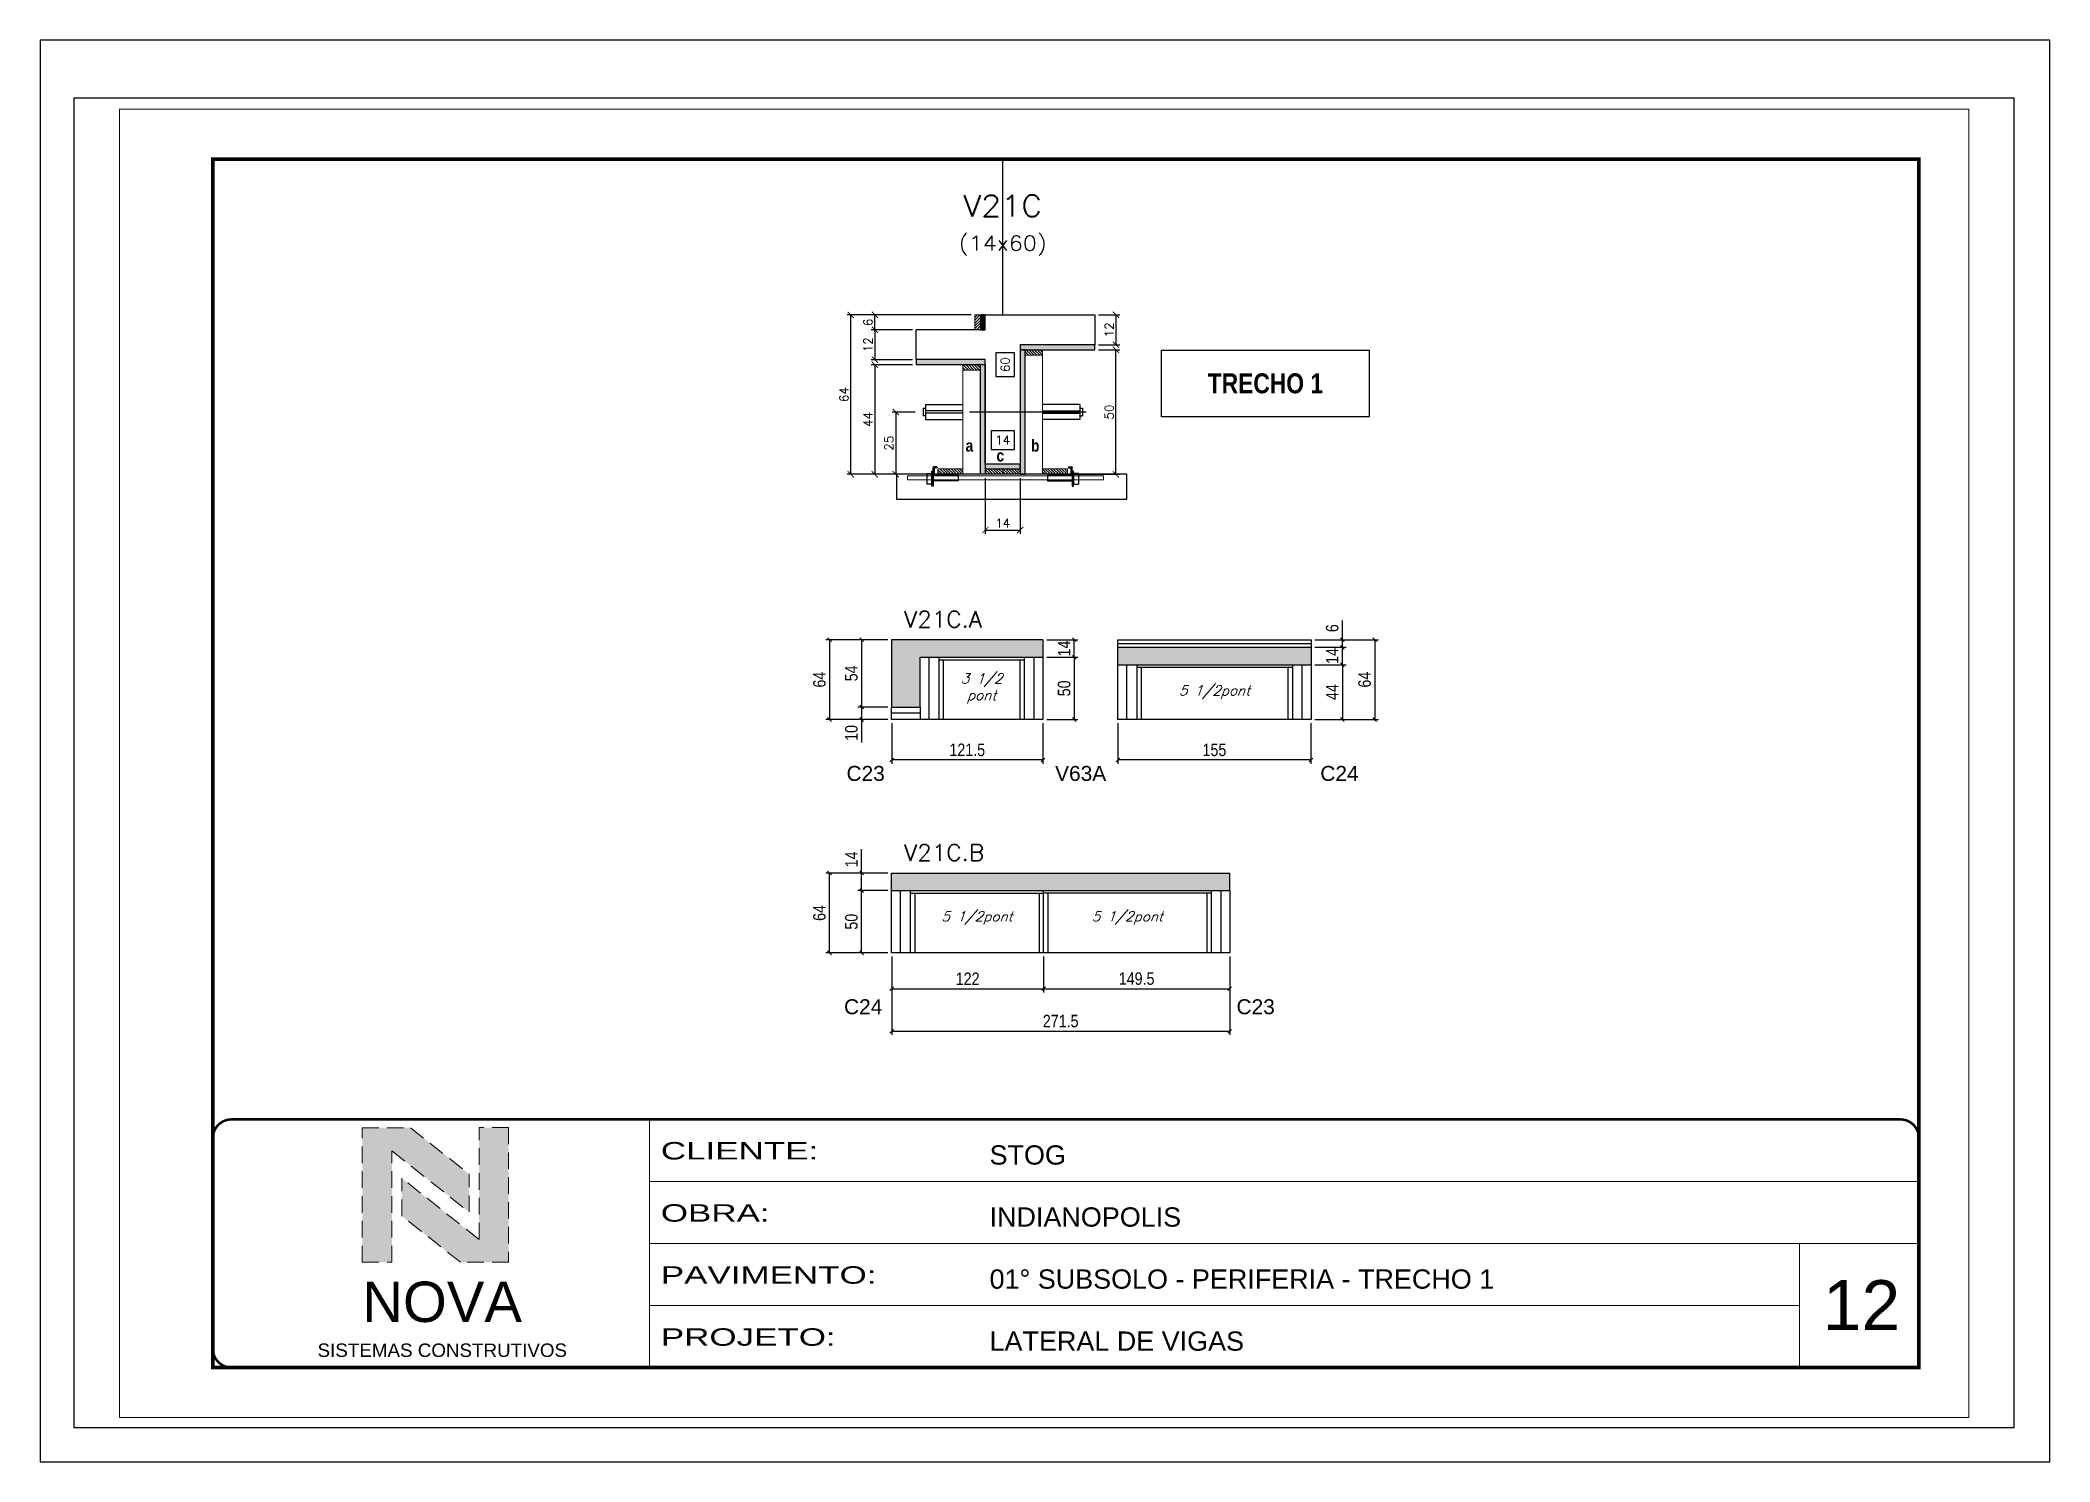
# Paper-space layout '12' of a CAD drawing. Extents: x 0 to 297, y 0 to 210.
# The model-space entities are those that its viewports show. They can reach past a viewport. Long polylines and large blocks are cut down to what shows.
import ezdxf
from ezdxf.enums import TextEntityAlignment as Align

# ---------------------------------------------------------------- set-up
doc = ezdxf.new("R2010")
doc.units = 0
for name, pattern in [('CONTINUO', [0]), ('DASHED', [0.75, 0.5, -0.25]), ('HIDDEN', [9.525, 6.35, -3.175])]:
    doc.linetypes.add(name, pattern=pattern)
for name, color, linetype in [('1', 1, 'Continuous'), ('5', 5, 'Continuous'), ('barrote', 251, 'Continuous'), ('COTA', 241, 'Continuous'), ('Cota Seção (2x)', 4, 'Continuous'), ('detalhes', 4, 'Continuous'), ('Hachura', 253, 'Continuous'), ('NOMENCLATURA', 7, 'Continuous'), ('Painéis', 200, 'Continuous'), ('presilha', 1, 'Continuous'), ('SARR_2.2x10', 60, 'Continuous'), ('SARR_2.2x7', 40, 'Continuous'), ('SARR_3.5x7', 81, 'Continuous'), ('SARR_EDITAR', 141, 'Continuous'), ('TENSOR', 3, 'Continuous'), ('texto', 7, 'Continuous'), ('Texto de Titulo', 7, 'Continuous'), ('Texto Qtd Sarr', 242, 'Continuous')]:
    doc.layers.add(name, color=color, linetype=linetype)
for name, color, linetype, lineweight in [('CARIMBO', 255, 'Continuous', 9), ('CARIMBO-LEGENDA', 75, 'Continuous', 15), ('CONCRETO', 251, 'Continuous', 25), ('Folhas', 255, 'Continuous', 9), ('Madeira', 126, 'Continuous', 18), ('SARRAFO DE PRESSAO', 251, 'DASHED', 9), ('SCO-___-LAJ', 2, 'Continuous', 0), ('Texto Seção', 7, 'Continuous', 15)]:
    doc.layers.add(name, color=color, linetype=linetype, lineweight=lineweight)
doc.styles.add('arial', font='arial.ttf')
doc.styles.add('COTA TECNICA', font='techl___.ttf', dxfattribs={"height": 10})
doc.styles.add('REGUA-120', font='ROMANS.shx', dxfattribs={"height": 15})
doc.styles.add('ROMANC', font='techb___.ttf', dxfattribs={"height": 2.5})
doc.styles.add('Romans', font='romans.shx')
doc.styles.get("Standard").update_dxf_attribs({"font": 'arial.ttf'})
doc.styles.add('TECNICA', font='techb___.ttf', dxfattribs={"height": 10})
doc.styles.add('Tecnologia', font='')
doc.styles.get('Tecnologia').set_extended_font_data('Forgotten Futurist')
doc.dimstyles.new('Cota Seção (2x)', dxfattribs={"dimtxt": 7, "dimasz": 5, "dimexe": 3, "dimexo": 3, "dimgap": 2, "dimtad": 3, "dimdec": 1, "dimlfac": 0.5, "dimzin": 12, "dimdsep": 46, "dimtxsty": 'Romans', "dimblk": 'ARCHTICK', "dimcen": 0, "dimclrd": 4, "dimclre": 4, "dimclrt": 1, "dimadec": 1, "dimazin": 3, "dimtfac": 1, "dimtdec": 1, "dimtmove": 0, "dimatfit": 3, "dimldrblk": 'OBLIQUE', "dimfxl": 1, "dimtolj": 1, "dimtzin": 12, "dimarcsym": 0})
doc.dimstyles.new('Cota Seção interna', dxfattribs={"dimtxt": 7, "dimasz": 6, "dimexe": 0.18, "dimexo": 2, "dimgap": -4, "dimtad": 3, "dimdec": 1, "dimlfac": 0.5, "dimzin": 12, "dimdsep": 46, "dimtxsty": 'Romans', "dimblk": 'ARCHTICK', "dimcen": 0.09, "dimse1": 1, "dimse2": 1, "dimsd1": 1, "dimsd2": 1, "dimclrd": 180, "dimclre": 5, "dimclrt": 1, "dimadec": 0, "dimazin": 3, "dimtfac": 1, "dimtdec": 1, "dimtofl": 0, "dimtmove": 0, "dimatfit": 3, "dimldrblk": 'ARCHTICK', "dimfxl": 1, "dimtolj": 1, "dimtzin": 0, "dimarcsym": 0})
doc.dimstyles.new('PAINEL', dxfattribs={"dimtxt": 10, "dimasz": 3, "dimexe": 3, "dimexo": 3, "dimgap": 3, "dimtad": 1, "dimdec": 1, "dimzin": 12, "dimdsep": 46, "dimtxsty": 'COTA TECNICA', "dimblk1": 'OBLIQUE', "dimblk2": 'OBLIQUE', "dimsah": 1, "dimcen": 0.9, "dimclrd": 4, "dimclre": 4, "dimclrt": 240, "dimadec": 1, "dimazin": 3, "dimtfac": 1, "dimtdec": 1, "dimtmove": 0, "dimatfit": 3, "dimfxl": 1, "dimtolj": 1, "dimtzin": 12, "dimarcsym": 0})
pattern_1 = [(315, (28396.9205, 7290.206), (1.12253202, 1.12253202), [])]

psp = doc.layouts.new('12')

msp = doc.modelspace()

# ---------------------------------------------------------------- texts
at = {"layer": '5', "linetype": 'Continuous'}
for s, rotation, p in [('C23', 0.00004, (5338.83, 15273.73)), ('V63A', 0.00004, (5506.36, 15273.73)), ('C24', 0.00004, (5719.3, 15273.73)), ('C24', 359.99996, (5336.84, 15086.45)), ('C23', 359.99996, (5652.01, 15086.45))]:
    msp.add_text(s, height=12, rotation=rotation, dxfattribs=at).set_placement(p)
at = {"layer": 'CARIMBO', "style": 'arial'}
msp.add_text('12', height=40, dxfattribs=at).set_placement((6122.86, 14832.99))
at = {"layer": 'detalhes', "style": 'TECNICA'}
for s, p in [('a', (5434.47, 15538.05)), ('b', (5487.01, 15538.04)), ('c', (5459.28, 15530.09))]:
    msp.add_text(s, height=9.6, dxfattribs=at).set_placement(p)
at = {"layer": 'NOMENCLATURA', "color": 2, "insert": (5675.22, 15592.73), "char_height": 16, "attachment_point": 5, "style": 'ROMANC'}
msp.add_mtext('TRECHO 1', dxfattribs=at)
at = {"layer": 'texto', "color": 2, "char_height": 8, "attachment_point": 5, "style": 'Romans'}
for s, insert in [('{\\Q19;\\C256;3 1/2\\Ppont}', (5447.33, 15347.96)), ('{\\Q19;\\C256;5 1/2pont}', (5634.34, 15344.96)), ('{\\Q19;\\C256;5 1/2pont}', (5443.58, 15163.68)), ('{\\Q19;\\C256;5 1/2pont}', (5564.33, 15163.68))]:
    msp.add_mtext(s, dxfattribs=dict(at, insert=insert))
at = {"layer": 'Texto Seção', "style": 'REGUA-120', "width": 1.05}
for s, p in [('V21C.A', (5385.08, 15396.96)), ('V21C.B', (5385.08, 15209.68))]:
    msp.add_text(s, height=13, dxfattribs=at).set_placement(p)

# ---------------------------------------------------------------- blocks, each defined once
blk = doc.blocks.new('A$C64660E27')
at = {"layer": 'COTA', "true_color": 0x1a1a1a}
h = blk.add_hatch(color=250, dxfattribs=at)
h.dxf.hatch_style = 1
h.paths.add_polyline_path([(185.4, -11.6), (142.4, -11.6), (142.4, -131.6), (168.8, -131.6), (168.8, -32.2), (237.7, -86.7), (237.7, -53)])
at = {"layer": 'COTA'}
h = blk.add_hatch(color=20, dxfattribs=at)
h.dxf.hatch_style = 1
h.paths.add_polyline_path([(273, -11.4), (246.6, -11.4), (246.6, -111.1), (177.7, -56.6), (177.7, -90.2), (230, -131.6), (273, -131.6)])
for p, q in [((142.4, -131.6), (142.4, -11.6)), ((142.4, -11.6), (185.4, -11.6)), ((185.4, -11.6), (237.7, -53)), ((273, -11.4), (246.6, -11.4)), ((246.6, -111.1), (246.6, -11.4)), ((273, -11.4), (273, -131.6)), ((168.8, -32.2), (237.7, -86.7)), ((168.8, -131.6), (168.8, -32.2)), ((237.7, -86.7), (237.7, -53)), ((246.6, -111.1), (177.7, -56.6)), ((177.7, -90.2), (177.7, -56.6)), ((230, -131.6), (177.7, -90.2)), ((142.4, -131.6), (168.8, -131.6)), ((273, -131.6), (230, -131.6))]:
    blk.add_line(p, q)
at = {"layer": 'CARIMBO-LEGENDA', "color": 7, "linetype": 'Continuous', "ltscale": 100, "style": 'arial'}
blk.add_text('NOVA', height=36, dxfattribs=at).set_placement((142.4, -184.8))
at = {"layer": 'CARIMBO-LEGENDA', "color": 7, "linetype": 'Continuous', "style": 'arial'}
blk.add_text('SISTEMAS CONSTRUTIVOS', height=12, dxfattribs=at).set_placement((102.5, -216))
blk = doc.blocks.new('9999999999')
at = {"color": 30, "linetype": 'CONTINUO'}
for p, q in [((98564.6, 34230.2), (98564.6, 34429.4)), ((98564.6, 34379.6), (99584, 34379.6)), ((98564.6, 34329.8), (99488, 34329.8)), ((99584, 34329.8), (99488, 34329.8)), ((99488, 34329.8), (99488, 34230.2)), ((98564.6, 34280), (99488, 34280))]:
    blk.add_line(p, q, dxfattribs=at)
at = {"color": 30, "linetype": 'CONTINUO', "const_width": 2}
blk.add_lwpolyline([(99584, 34230.2), (99584, 34414.4, 0.414214), (99569, 34429.4), (98229, 34429.4, 0.414214), (98214, 34414.4), (98214, 34245.2, 0.414214), (98229, 34230.2), (99584, 34230.2)], format="xyb", dxfattribs=at)
at = {"layer": 'Folhas'}
blk.add_lwpolyline([(98139, 34190.2), (99624, 34190.2), (99624, 35240.2), (98139, 35240.2)], close=True, dxfattribs=at)
at = {"layer": 'Folhas', "color": 30, "const_width": 3}
blk.add_lwpolyline([(98214, 34230.2), (99584, 34230.2), (99584, 35200.2), (98214, 35200.2)], close=True, dxfattribs=at)
at = {"xscale": 0.9, "yscale": 0.9, "zscale": 0.9}
blk.add_blockref('A$C64660E27', (98205.8, 34433.1), dxfattribs=at)
at = {"color": 7, "linetype": 'Continuous', "ltscale": 5, "style": 'arial'}
for s, height, p in [('STOG', 15.48, (98837.7, 34393.1)), ('INDIANOPOLIS', 15.483, (98837.7, 34343.3)), ('01° SUBSOLO - PERIFERIA - TRECHO 1', 15.483, (98837.7, 34293.5)), ('LATERAL DE VIGAS', 15.483, (98837.7, 34243.7))]:
    blk.add_text(s, height=height, dxfattribs=at).set_placement(p)
at = {"layer": 'Folhas', "color": 7, "style": 'Tecnologia', "width": 1.5}
for s, p in [('CLIENTE:', (98573.7, 34397.2)), ('OBRA:', (98573.7, 34347.3)), ('PAVIMENTO:', (98573.7, 34297.5)), ('PROJETO:', (98573.7, 34247.7))]:
    blk.add_text(s, height=14, dxfattribs=at).set_placement(p)
blk = doc.blocks.new('titulo1')
at = {"layer": 'Defpoints', "color": 252, "linetype": 'HIDDEN', "ltscale": 2}
blk.add_line((0, 0), (0, 125), dxfattribs=at)
at = {"layer": 'Defpoints', "style": 'Romans', "oblique": 15}
blk.add_attdef('FOLHA', text='', height=10, dxfattribs=at).set_placement((0, 15.6), align=Align.MIDDLE_CENTER)
at = {"layer": 'Texto Qtd Sarr', "color": 3, "style": 'Romans', "oblique": 15}
for tag, height, p in [('TITULO', 17, (0, 71.4)), ('SEÇÃO', 12, (0, 41.5))]:
    blk.add_attdef(tag, text='', height=height, dxfattribs=at).set_placement(p, align=Align.MIDDLE_CENTER)
blk = doc.blocks.new('_ArchTick')
at = {"color": 0, "linetype": 'ByBlock', "const_width": 0.15}
blk.add_lwpolyline([(-0.5, -0.5), (0.5, 0.5)], dxfattribs=at)
blk = doc.blocks.new('*D3665')
at = {"layer": 'COTA', "color": 4, "lineweight": -2, "transparency": 16777216}
for p, q in [((5541.3, 15647.8), (5558.2, 15647.8)), ((5555.2, 15647.8), (5555.2, 15623.8)), ((5541.3, 15623.8), (5558.2, 15623.8))]:
    blk.add_line(p, q, dxfattribs=at)
at = {"layer": 'Defpoints', "color": 0, "transparency": 16777216}
for p in [(5538.3, 15647.8), (5538.3, 15623.8), (5555.2, 15623.8)]:
    blk.add_point(p, dxfattribs=at)
at = {"layer": 'COTA', "color": 4, "lineweight": -2, "transparency": 16777216, "xscale": 5, "yscale": 5, "zscale": 5}
for p, rotation in [((5555.2, 15647.8), 90), ((5555.2, 15623.8), 270)]:
    blk.add_blockref('_ArchTick', p, dxfattribs=dict(at, rotation=rotation))
at = {"layer": 'COTA', "color": 1, "transparency": 16777216, "insert": (5549.7, 15635.8), "char_height": 7, "attachment_point": 5, "rotation": 90, "style": 'Romans'}
blk.add_mtext('\\A1;12', dxfattribs=at)
blk = doc.blocks.new('_Oblique')
at = {"layer": '1', "color": 0, "lineweight": -2}
blk.add_line((-0.5, -0.5), (0.5, 0.5), dxfattribs=at)
blk = doc.blocks.new('*D3666')
at = {"layer": 'COTA', "color": 4, "lineweight": -2, "transparency": 16777216}
for p, q in [((5391.7, 15647.8), (5339.3, 15647.8)), ((5342.3, 15519.8), (5342.3, 15647.8)), ((5413.7, 15519.8), (5339.3, 15519.8))]:
    blk.add_line(p, q, dxfattribs=at)
at = {"layer": 'Defpoints', "color": 0, "transparency": 16777216}
for p in [(5342.3, 15647.8), (5394.7, 15647.8), (5416.7, 15519.8)]:
    blk.add_point(p, dxfattribs=at)
at = {"layer": 'COTA', "color": 4, "lineweight": -2, "transparency": 16777216, "xscale": 5, "yscale": 5, "zscale": 5}
for p, rotation in [((5342.3, 15647.8), 90), ((5342.3, 15519.8), 270)]:
    blk.add_blockref('_ArchTick', p, dxfattribs=dict(at, rotation=rotation))
at = {"layer": 'COTA', "color": 1, "transparency": 16777216, "insert": (5336.8, 15583.8), "char_height": 7, "attachment_point": 5, "rotation": 90, "style": 'Romans'}
blk.add_mtext('\\A1;64', dxfattribs=at)
blk = doc.blocks.new('*D3667')
at = {"layer": 'COTA', "color": 4, "lineweight": -2, "transparency": 16777216}
for p, q in [((5541.3, 15619.8), (5558.2, 15619.8)), ((5555.2, 15519.8), (5555.2, 15619.8)), ((5514.9, 15519.8), (5558.2, 15519.8))]:
    blk.add_line(p, q, dxfattribs=at)
at = {"layer": 'Defpoints', "color": 0, "transparency": 16777216}
for p in [(5538.3, 15619.8), (5555.2, 15619.8), (5511.9, 15519.8)]:
    blk.add_point(p, dxfattribs=at)
at = {"layer": 'COTA', "color": 4, "lineweight": -2, "transparency": 16777216, "xscale": 5, "yscale": 5, "zscale": 5}
for p, rotation in [((5555.2, 15619.8), 90), ((5555.2, 15519.8), 270)]:
    blk.add_blockref('_ArchTick', p, dxfattribs=dict(at, rotation=rotation))
at = {"layer": 'COTA', "color": 1, "transparency": 16777216, "insert": (5549.7, 15569.8), "char_height": 7, "attachment_point": 5, "rotation": 90, "style": 'Romans'}
blk.add_mtext('\\A1;50', dxfattribs=at)
blk = doc.blocks.new('*D3668')
at = {"layer": 'Cota Seção (2x)', "color": 180, "lineweight": -2, "transparency": 16777216}
for p, q in [((5473.8, 15617.3), (5458.8, 15617.3)), ((5458.8, 15617.3), (5458.8, 15598.3)), ((5473.8, 15598.3), (5473.8, 15617.3)), ((5458.8, 15598.3), (5473.8, 15598.3))]:
    blk.add_line(p, q, dxfattribs=at)
at = {"layer": 'Defpoints', "color": 0, "transparency": 16777216}
for p in [(5477.8, 15647.8), (5489.3, 15647.8), (5489.3, 15527.8)]:
    blk.add_point(p, dxfattribs=at)
at = {"layer": 'Cota Seção (2x)', "color": 1, "transparency": 16777216, "insert": (5466.3, 15607.8), "char_height": 7, "attachment_point": 5, "rotation": 90, "style": 'Romans'}
blk.add_mtext('\\A1;60', dxfattribs=at)
blk = doc.blocks.new('*D3669')
at = {"layer": 'COTA', "color": 4, "lineweight": -2, "transparency": 16777216}
for p, q in [((5391.7, 15635.8), (5358.6, 15635.8)), ((5361.6, 15635.8), (5361.6, 15611.8)), ((5391.7, 15611.8), (5358.6, 15611.8))]:
    blk.add_line(p, q, dxfattribs=at)
at = {"layer": 'Defpoints', "color": 0, "transparency": 16777216}
for p in [(5394.7, 15635.8), (5361.6, 15611.8), (5394.7, 15611.8)]:
    blk.add_point(p, dxfattribs=at)
at = {"layer": 'COTA', "color": 4, "lineweight": -2, "transparency": 16777216, "xscale": 5, "yscale": 5, "zscale": 5}
for p, rotation in [((5361.6, 15635.8), 90), ((5361.6, 15611.8), 270)]:
    blk.add_blockref('_ArchTick', p, dxfattribs=dict(at, rotation=rotation))
at = {"layer": 'COTA', "color": 1, "transparency": 16777216, "insert": (5356.1, 15623.8), "char_height": 7, "attachment_point": 5, "rotation": 90, "style": 'Romans'}
blk.add_mtext('\\A1;12', dxfattribs=at)
blk = doc.blocks.new('*D3670')
at = {"layer": 'COTA', "color": 4, "lineweight": -2, "transparency": 16777216}
for p, q in [((5391.7, 15607.8), (5358.6, 15607.8)), ((5361.6, 15607.8), (5361.6, 15519.8)), ((5413.7, 15519.8), (5358.6, 15519.8))]:
    blk.add_line(p, q, dxfattribs=at)
at = {"layer": 'Defpoints', "color": 0, "transparency": 16777216}
for p in [(5394.7, 15607.8), (5361.6, 15519.8), (5416.7, 15519.8)]:
    blk.add_point(p, dxfattribs=at)
at = {"layer": 'COTA', "color": 4, "lineweight": -2, "transparency": 16777216, "xscale": 5, "yscale": 5, "zscale": 5}
for p, rotation in [((5361.6, 15607.8), 90), ((5361.6, 15519.8), 270)]:
    blk.add_blockref('_ArchTick', p, dxfattribs=dict(at, rotation=rotation))
at = {"layer": 'COTA', "color": 1, "transparency": 16777216, "insert": (5356.1, 15563.8), "char_height": 7, "attachment_point": 5, "rotation": 90, "style": 'Romans'}
blk.add_mtext('\\A1;44', dxfattribs=at)
blk = doc.blocks.new('PRESILHA METÁLICA 1')
at = {"layer": 'presilha'}
for p, q in [((0, 13), (6, 13)), ((0, 13), (0, 0)), ((6, 0), (0, 0)), ((6, 15.5), (7.5, 15.5)), ((6, -2.5), (6, 15.5)), ((6, 13), (6, 0)), ((7.5, 10.6), (7.5, 19.9)), ((7.5, 15.5), (7.5, -2.5)), ((37.5, 4.1), (7.5, 4.1)), ((12, 21), (8.6, 21)), ((9, 11.6), (9, 18.9)), ((12, 19.5), (9.6, 19.5)), ((37.5, 11), (9.6, 11)), ((12, 21), (12, 19.5)), ((37.5, 11), (37.5, 4.1)), ((7.5, -2.5), (6, -2.5))]:
    blk.add_line(p, q, dxfattribs=at)
for centre, radius, start, end in [((8.6, 19.9), 1.14, 90, 180), ((9.6, 18.9), 0.57, 90, 180), ((9.6, 11.6), 0.57, 180, 270)]:
    blk.add_arc(centre, radius, start, end, dxfattribs=at)
blk = doc.blocks.new('*D3671')
at = {"layer": 'COTA', "color": 4, "lineweight": -2, "transparency": 16777216}
for p, q in [((5450.3, 15516.8), (5450.3, 15472.1)), ((5478.3, 15516.8), (5478.3, 15472.1)), ((5450.3, 15475.1), (5478.3, 15475.1))]:
    blk.add_line(p, q, dxfattribs=at)
at = {"layer": 'Defpoints', "color": 0, "transparency": 16777216}
for p in [(5450.3, 15519.8), (5478.3, 15519.8), (5478.3, 15475.1)]:
    blk.add_point(p, dxfattribs=at)
at = {"layer": 'COTA', "color": 4, "lineweight": -2, "transparency": 16777216, "xscale": 5, "yscale": 5, "zscale": 5, "rotation": 180}
blk.add_blockref('_ArchTick', (5450.3, 15475.1), dxfattribs=at)
at = {"layer": 'COTA', "color": 4, "lineweight": -2, "transparency": 16777216, "xscale": 5, "yscale": 5, "zscale": 5}
blk.add_blockref('_ArchTick', (5478.3, 15475.1), dxfattribs=at)
at = {"layer": 'COTA', "color": 1, "transparency": 16777216, "insert": (5464.3, 15480.6), "char_height": 7, "attachment_point": 5, "style": 'Romans'}
blk.add_mtext('\\A1;14', dxfattribs=at)
blk = doc.blocks.new('*D4794')
at = {"layer": 'COTA', "color": 4, "lineweight": -2, "transparency": 16777216}
for p, q in [((5394, 15569.8), (5375.4, 15569.8)), ((5378.4, 15569.8), (5378.4, 15519.8)), ((5394, 15519.8), (5375.4, 15519.8))]:
    blk.add_line(p, q, dxfattribs=at)
at = {"layer": 'Defpoints', "color": 0, "transparency": 16777216}
for p in [(5397, 15569.8), (5378.4, 15519.8), (5397, 15519.8)]:
    blk.add_point(p, dxfattribs=at)
at = {"layer": 'COTA', "color": 4, "lineweight": -2, "transparency": 16777216, "xscale": 5, "yscale": 5, "zscale": 5}
for p, rotation in [((5378.4, 15569.8), 90), ((5378.4, 15519.8), 270)]:
    blk.add_blockref('_ArchTick', p, dxfattribs=dict(at, rotation=rotation))
at = {"layer": 'COTA', "color": 1, "transparency": 16777216, "insert": (5372.9, 15544.8), "char_height": 7, "attachment_point": 5, "rotation": 90, "style": 'Romans'}
blk.add_mtext('\\A1;25', dxfattribs=at)
blk = doc.blocks.new('*D3658')
at = {"layer": 'Cota Seção (2x)', "color": 180, "lineweight": -2, "transparency": 16777216}
for p, q in [((5473.6, 15554.8), (5455, 15554.8)), ((5455, 15554.8), (5455, 15539.8)), ((5473.6, 15539.8), (5473.6, 15554.8)), ((5455, 15539.8), (5473.6, 15539.8))]:
    blk.add_line(p, q, dxfattribs=at)
at = {"layer": 'Defpoints', "color": 0, "transparency": 16777216}
for p in [(5478.3, 15535.8), (5450.3, 15519.8), (5478.3, 15519.8)]:
    blk.add_point(p, dxfattribs=at)
at = {"layer": 'Cota Seção (2x)', "color": 1, "transparency": 16777216, "insert": (5464.3, 15547.3), "char_height": 7, "attachment_point": 5, "style": 'Romans'}
blk.add_mtext('\\A1;14', dxfattribs=at)
blk = doc.blocks.new('*D4795')
at = {"layer": 'COTA', "color": 4, "lineweight": -2, "transparency": 16777216}
for p, q in [((5438.9, 15647.8), (5358.6, 15647.8)), ((5361.6, 15635.8), (5361.6, 15647.8)), ((5391.7, 15635.8), (5358.6, 15635.8))]:
    blk.add_line(p, q, dxfattribs=at)
at = {"layer": 'Defpoints', "color": 0, "transparency": 16777216}
for p in [(5361.6, 15647.8), (5441.9, 15647.8), (5394.7, 15635.8)]:
    blk.add_point(p, dxfattribs=at)
at = {"layer": 'COTA', "color": 4, "lineweight": -2, "transparency": 16777216, "xscale": 5, "yscale": 5, "zscale": 5}
for p, rotation in [((5361.6, 15647.8), 90), ((5361.6, 15635.8), 270)]:
    blk.add_blockref('_ArchTick', p, dxfattribs=dict(at, rotation=rotation))
at = {"layer": 'COTA', "color": 1, "transparency": 16777216, "insert": (5356.1, 15641.8), "char_height": 7, "attachment_point": 5, "rotation": 90, "style": 'Romans'}
blk.add_mtext('\\A1;6', dxfattribs=at)
blk = doc.blocks.new('*D4796')
at = {"layer": 'COTA', "color": 4, "lineweight": -2, "transparency": 16777216}
for p, q in [((5375.1, 15320), (5375.1, 15287.5)), ((5496.6, 15320), (5496.6, 15287.5)), ((5496.6, 15290.5), (5375.1, 15290.5))]:
    blk.add_line(p, q, dxfattribs=at)
at = {"layer": 'Defpoints', "color": 0, "transparency": 16777216}
for p in [(5375.1, 15323), (5496.6, 15323), (5375.1, 15290.5)]:
    blk.add_point(p, dxfattribs=at)
at = {"layer": 'COTA', "color": 4, "lineweight": -2, "transparency": 16777216, "xscale": 3, "yscale": 3, "zscale": 3, "rotation": 180}
blk.add_blockref('_Oblique', (5375.1, 15290.5), dxfattribs=at)
at = {"layer": 'COTA', "color": 4, "lineweight": -2, "transparency": 16777216, "xscale": 3, "yscale": 3, "zscale": 3}
blk.add_blockref('_Oblique', (5496.6, 15290.5), dxfattribs=at)
at = {"layer": 'COTA', "color": 240, "transparency": 16777216, "insert": (5435.8, 15298.6), "char_height": 10, "attachment_point": 5, "style": 'COTA TECNICA'}
blk.add_mtext('\\A1;121.5', dxfattribs=at)
blk = doc.blocks.new('*D4797')
at = {"layer": 'COTA', "color": 4, "lineweight": -2, "transparency": 16777216}
for p, q in [((5556.8, 15320), (5556.8, 15287.5)), ((5711.8, 15320), (5711.8, 15287.5)), ((5711.8, 15290.5), (5556.8, 15290.5))]:
    blk.add_line(p, q, dxfattribs=at)
at = {"layer": 'Defpoints', "color": 0, "transparency": 16777216}
for p in [(5556.8, 15323), (5711.8, 15323), (5556.8, 15290.5)]:
    blk.add_point(p, dxfattribs=at)
at = {"layer": 'COTA', "color": 4, "lineweight": -2, "transparency": 16777216, "xscale": 3, "yscale": 3, "zscale": 3, "rotation": 180}
blk.add_blockref('_Oblique', (5556.8, 15290.5), dxfattribs=at)
at = {"layer": 'COTA', "color": 4, "lineweight": -2, "transparency": 16777216, "xscale": 3, "yscale": 3, "zscale": 3}
blk.add_blockref('_Oblique', (5711.8, 15290.5), dxfattribs=at)
at = {"layer": 'COTA', "color": 240, "transparency": 16777216, "insert": (5634.3, 15298.6), "char_height": 10, "attachment_point": 5, "style": 'COTA TECNICA'}
blk.add_mtext('\\A1;155', dxfattribs=at)
blk = doc.blocks.new('*D4798')
at = {"layer": 'COTA', "color": 4, "lineweight": -2, "transparency": 16777216}
for p, q in [((5737, 15387), (5737, 15402.6)), ((5714.8, 15387), (5740, 15387)), ((5714.8, 15381), (5740, 15381)), ((5737, 15381), (5737, 15387))]:
    blk.add_line(p, q, dxfattribs=at)
at = {"layer": 'Defpoints', "color": 0, "transparency": 16777216}
for p in [(5711.8, 15387), (5711.8, 15381), (5737, 15387)]:
    blk.add_point(p, dxfattribs=at)
at = {"layer": 'COTA', "color": 4, "lineweight": -2, "transparency": 16777216, "xscale": 3, "yscale": 3, "zscale": 3}
for p, rotation in [((5737, 15387), 90), ((5737, 15381), 270)]:
    blk.add_blockref('_Oblique', p, dxfattribs=dict(at, rotation=rotation))
at = {"layer": 'COTA', "color": 240, "transparency": 16777216, "insert": (5728.9, 15396.3), "char_height": 10, "attachment_point": 5, "rotation": 90, "style": 'COTA TECNICA'}
blk.add_mtext('\\A1;6', dxfattribs=at)
blk = doc.blocks.new('*D4799')
at = {"layer": 'COTA', "color": 4, "lineweight": -2, "transparency": 16777216}
for p, q in [((5714.8, 15381), (5740, 15381)), ((5737, 15367), (5737, 15381)), ((5714.8, 15367), (5740, 15367))]:
    blk.add_line(p, q, dxfattribs=at)
at = {"layer": 'Defpoints', "color": 0, "transparency": 16777216}
for p in [(5711.8, 15381), (5737, 15381), (5711.8, 15367)]:
    blk.add_point(p, dxfattribs=at)
at = {"layer": 'COTA', "color": 4, "lineweight": -2, "transparency": 16777216, "xscale": 3, "yscale": 3, "zscale": 3}
for p, rotation in [((5737, 15381), 90), ((5737, 15367), 270)]:
    blk.add_blockref('_Oblique', p, dxfattribs=dict(at, rotation=rotation))
at = {"layer": 'COTA', "color": 240, "transparency": 16777216, "insert": (5728.9, 15374), "char_height": 10, "attachment_point": 5, "rotation": 90, "style": 'COTA TECNICA'}
blk.add_mtext('\\A1;14', dxfattribs=at)
blk = doc.blocks.new('*D4811')
at = {"layer": 'COTA', "color": 4, "lineweight": -2, "transparency": 16777216}
for p, q in [((5714.8, 15367), (5740, 15367)), ((5737, 15367), (5737, 15323)), ((5714.8, 15323), (5740, 15323))]:
    blk.add_line(p, q, dxfattribs=at)
at = {"layer": 'Defpoints', "color": 0, "transparency": 16777216}
for p in [(5711.8, 15367), (5711.8, 15323), (5737, 15323)]:
    blk.add_point(p, dxfattribs=at)
at = {"layer": 'COTA', "color": 4, "lineweight": -2, "transparency": 16777216, "xscale": 3, "yscale": 3, "zscale": 3}
for p, rotation in [((5737, 15367), 90), ((5737, 15323), 270)]:
    blk.add_blockref('_Oblique', p, dxfattribs=dict(at, rotation=rotation))
at = {"layer": 'COTA', "color": 240, "transparency": 16777216, "insert": (5728.9, 15345), "char_height": 10, "attachment_point": 5, "rotation": 90, "style": 'COTA TECNICA'}
blk.add_mtext('\\A1;44', dxfattribs=at)
blk = doc.blocks.new('*D3672')
at = {"layer": 'COTA', "color": 4, "lineweight": -2, "transparency": 16777216}
for p, q in [((5714.8, 15387), (5766, 15387)), ((5763, 15387), (5763, 15323)), ((5714.8, 15323), (5766, 15323))]:
    blk.add_line(p, q, dxfattribs=at)
at = {"layer": 'Defpoints', "color": 0, "transparency": 16777216}
for p in [(5711.8, 15387), (5711.8, 15323), (5763, 15323)]:
    blk.add_point(p, dxfattribs=at)
at = {"layer": 'COTA', "color": 4, "lineweight": -2, "transparency": 16777216, "xscale": 3, "yscale": 3, "zscale": 3}
for p, rotation in [((5763, 15387), 90), ((5763, 15323), 270)]:
    blk.add_blockref('_Oblique', p, dxfattribs=dict(at, rotation=rotation))
at = {"layer": 'COTA', "color": 240, "transparency": 16777216, "insert": (5754.9, 15355), "char_height": 10, "attachment_point": 5, "rotation": 90, "style": 'COTA TECNICA'}
blk.add_mtext('\\A1;64', dxfattribs=at)
blk = doc.blocks.new('*D4812')
at = {"layer": 'COTA', "color": 4, "lineweight": -2, "transparency": 16777216}
for p, q in [((5372.1, 15387), (5347.9, 15387)), ((5350.9, 15387), (5350.9, 15333)), ((5372.1, 15333), (5347.9, 15333))]:
    blk.add_line(p, q, dxfattribs=at)
at = {"layer": 'Defpoints', "color": 0, "transparency": 16777216}
for p in [(5375.1, 15387), (5350.9, 15333), (5375.1, 15333)]:
    blk.add_point(p, dxfattribs=at)
at = {"layer": 'COTA', "color": 4, "lineweight": -2, "transparency": 16777216, "xscale": 3, "yscale": 3, "zscale": 3}
for p, rotation in [((5350.9, 15387), 90), ((5350.9, 15333), 270)]:
    blk.add_blockref('_Oblique', p, dxfattribs=dict(at, rotation=rotation))
at = {"layer": 'COTA', "color": 240, "transparency": 16777216, "insert": (5342.8, 15360), "char_height": 10, "attachment_point": 5, "rotation": 90, "style": 'COTA TECNICA'}
blk.add_mtext('\\A1;54', dxfattribs=at)
blk = doc.blocks.new('*D4813')
at = {"layer": 'COTA', "color": 4, "lineweight": -2, "transparency": 16777216}
for p, q in [((5372.1, 15333), (5347.9, 15333)), ((5350.9, 15333), (5350.9, 15323)), ((5372.1, 15323), (5347.9, 15323)), ((5350.9, 15323), (5350.9, 15304.5))]:
    blk.add_line(p, q, dxfattribs=at)
at = {"layer": 'Defpoints', "color": 0, "transparency": 16777216}
for p in [(5375.1, 15333), (5350.9, 15323), (5375.1, 15323)]:
    blk.add_point(p, dxfattribs=at)
at = {"layer": 'COTA', "color": 4, "lineweight": -2, "transparency": 16777216, "xscale": 3, "yscale": 3, "zscale": 3}
for p, rotation in [((5350.9, 15333), 90), ((5350.9, 15323), 270)]:
    blk.add_blockref('_Oblique', p, dxfattribs=dict(at, rotation=rotation))
at = {"layer": 'COTA', "color": 240, "transparency": 16777216, "insert": (5342.8, 15312.2), "char_height": 10, "attachment_point": 5, "rotation": 90, "style": 'COTA TECNICA'}
blk.add_mtext('\\A1;10', dxfattribs=at)
blk = doc.blocks.new('*D3673')
at = {"layer": 'COTA', "color": 4, "lineweight": -2, "transparency": 16777216}
for p, q in [((5499.6, 15387), (5524.7, 15387)), ((5521.7, 15373), (5521.7, 15387)), ((5499.6, 15373), (5524.7, 15373))]:
    blk.add_line(p, q, dxfattribs=at)
at = {"layer": 'Defpoints', "color": 0, "transparency": 16777216}
for p in [(5496.6, 15387), (5521.7, 15387), (5496.6, 15373)]:
    blk.add_point(p, dxfattribs=at)
at = {"layer": 'COTA', "color": 4, "lineweight": -2, "transparency": 16777216, "xscale": 3, "yscale": 3, "zscale": 3}
for p, rotation in [((5521.7, 15387), 90), ((5521.7, 15373), 270)]:
    blk.add_blockref('_Oblique', p, dxfattribs=dict(at, rotation=rotation))
at = {"layer": 'COTA', "color": 240, "transparency": 16777216, "insert": (5513.6, 15380), "char_height": 10, "attachment_point": 5, "rotation": 90, "style": 'COTA TECNICA'}
blk.add_mtext('\\A1;14', dxfattribs=at)
blk = doc.blocks.new('*D3674')
at = {"layer": 'COTA', "color": 4, "lineweight": -2, "transparency": 16777216}
for p, q in [((5499.6, 15373), (5524.7, 15373)), ((5521.7, 15373), (5521.7, 15323)), ((5499.6, 15323), (5524.7, 15323))]:
    blk.add_line(p, q, dxfattribs=at)
at = {"layer": 'Defpoints', "color": 0, "transparency": 16777216}
for p in [(5496.6, 15373), (5496.6, 15323), (5521.7, 15323)]:
    blk.add_point(p, dxfattribs=at)
at = {"layer": 'COTA', "color": 4, "lineweight": -2, "transparency": 16777216, "xscale": 3, "yscale": 3, "zscale": 3}
for p, rotation in [((5521.7, 15373), 90), ((5521.7, 15323), 270)]:
    blk.add_blockref('_Oblique', p, dxfattribs=dict(at, rotation=rotation))
at = {"layer": 'COTA', "color": 240, "transparency": 16777216, "insert": (5513.6, 15348), "char_height": 10, "attachment_point": 5, "rotation": 90, "style": 'COTA TECNICA'}
blk.add_mtext('\\A1;50', dxfattribs=at)
blk = doc.blocks.new('*D3657')
at = {"layer": 'COTA', "color": 4, "lineweight": -2, "transparency": 16777216}
for p, q in [((5372.1, 15387), (5322.2, 15387)), ((5325.2, 15387), (5325.2, 15323)), ((5372.1, 15323), (5322.2, 15323))]:
    blk.add_line(p, q, dxfattribs=at)
at = {"layer": 'Defpoints', "color": 0, "transparency": 16777216}
for p in [(5375.1, 15387), (5325.2, 15323), (5375.1, 15323)]:
    blk.add_point(p, dxfattribs=at)
at = {"layer": 'COTA', "color": 4, "lineweight": -2, "transparency": 16777216, "xscale": 3, "yscale": 3, "zscale": 3}
for p, rotation in [((5325.2, 15387), 90), ((5325.2, 15323), 270)]:
    blk.add_blockref('_Oblique', p, dxfattribs=dict(at, rotation=rotation))
at = {"layer": 'COTA', "color": 240, "transparency": 16777216, "insert": (5317.1, 15355), "char_height": 10, "attachment_point": 5, "rotation": 90, "style": 'COTA TECNICA'}
blk.add_mtext('\\A1;64', dxfattribs=at)
blk = doc.blocks.new('*D4814')
at = {"layer": 'COTA', "color": 4, "lineweight": -2, "transparency": 16777216}
for p, q in [((5372.1, 15185.7), (5347.9, 15185.7)), ((5350.9, 15135.7), (5350.9, 15185.7)), ((5372.1, 15135.7), (5347.9, 15135.7))]:
    blk.add_line(p, q, dxfattribs=at)
at = {"layer": 'Defpoints', "color": 0, "transparency": 16777216}
for p in [(5350.9, 15185.7), (5375.1, 15185.7), (5375.1, 15135.7)]:
    blk.add_point(p, dxfattribs=at)
at = {"layer": 'COTA', "color": 4, "lineweight": -2, "transparency": 16777216, "xscale": 3, "yscale": 3, "zscale": 3}
for p, rotation in [((5350.9, 15185.7), 90), ((5350.9, 15135.7), 270)]:
    blk.add_blockref('_Oblique', p, dxfattribs=dict(at, rotation=rotation))
at = {"layer": 'COTA', "color": 240, "transparency": 16777216, "insert": (5342.8, 15160.7), "char_height": 10, "attachment_point": 5, "rotation": 90, "style": 'COTA TECNICA'}
blk.add_mtext('\\A1;50', dxfattribs=at)
blk = doc.blocks.new('*D4815')
at = {"layer": 'COTA', "color": 4, "lineweight": -2, "transparency": 16777216}
for p, q in [((5350.9, 15199.7), (5350.9, 15218.8)), ((5372.1, 15199.7), (5347.9, 15199.7)), ((5372.1, 15185.7), (5347.9, 15185.7)), ((5350.9, 15185.7), (5350.9, 15199.7))]:
    blk.add_line(p, q, dxfattribs=at)
at = {"layer": 'Defpoints', "color": 0, "transparency": 16777216}
for p in [(5350.9, 15199.7), (5375.1, 15199.7), (5375.1, 15185.7)]:
    blk.add_point(p, dxfattribs=at)
at = {"layer": 'COTA', "color": 4, "lineweight": -2, "transparency": 16777216, "xscale": 3, "yscale": 3, "zscale": 3}
for p, rotation in [((5350.9, 15199.7), 90), ((5350.9, 15185.7), 270)]:
    blk.add_blockref('_Oblique', p, dxfattribs=dict(at, rotation=rotation))
at = {"layer": 'COTA', "color": 240, "transparency": 16777216, "insert": (5342.8, 15210.7), "char_height": 10, "attachment_point": 5, "rotation": 90, "style": 'COTA TECNICA'}
blk.add_mtext('\\A1;14', dxfattribs=at)
blk = doc.blocks.new('*D3684')
at = {"layer": 'COTA', "color": 4, "lineweight": -2, "transparency": 16777216}
for p, q in [((5372.1, 15199.7), (5322.2, 15199.7)), ((5325.2, 15135.7), (5325.2, 15199.7)), ((5372.1, 15135.7), (5322.2, 15135.7))]:
    blk.add_line(p, q, dxfattribs=at)
at = {"layer": 'Defpoints', "color": 0, "transparency": 16777216}
for p in [(5325.2, 15199.7), (5375.1, 15199.7), (5375.1, 15135.7)]:
    blk.add_point(p, dxfattribs=at)
at = {"layer": 'COTA', "color": 4, "lineweight": -2, "transparency": 16777216, "xscale": 3, "yscale": 3, "zscale": 3}
for p, rotation in [((5325.2, 15199.7), 90), ((5325.2, 15135.7), 270)]:
    blk.add_blockref('_Oblique', p, dxfattribs=dict(at, rotation=rotation))
at = {"layer": 'COTA', "color": 240, "transparency": 16777216, "insert": (5317.1, 15167.7), "char_height": 10, "attachment_point": 5, "rotation": 90, "style": 'COTA TECNICA'}
blk.add_mtext('\\A1;64', dxfattribs=at)
blk = doc.blocks.new('*D4816')
at = {"layer": 'COTA', "color": 4, "lineweight": -2, "transparency": 16777216}
for p, q in [((5375.1, 15132.7), (5375.1, 15069.8)), ((5646.6, 15132.7), (5646.6, 15069.8)), ((5375.1, 15072.8), (5646.6, 15072.8))]:
    blk.add_line(p, q, dxfattribs=at)
at = {"layer": 'Defpoints', "color": 0, "transparency": 16777216}
for p in [(5375.1, 15135.7), (5646.6, 15135.7), (5646.6, 15072.8)]:
    blk.add_point(p, dxfattribs=at)
at = {"layer": 'COTA', "color": 4, "lineweight": -2, "transparency": 16777216, "xscale": 3, "yscale": 3, "zscale": 3, "rotation": 180}
blk.add_blockref('_Oblique', (5375.1, 15072.8), dxfattribs=at)
at = {"layer": 'COTA', "color": 4, "lineweight": -2, "transparency": 16777216, "xscale": 3, "yscale": 3, "zscale": 3}
blk.add_blockref('_Oblique', (5646.6, 15072.8), dxfattribs=at)
at = {"layer": 'COTA', "color": 240, "transparency": 16777216, "insert": (5510.8, 15080.9), "char_height": 10, "attachment_point": 5, "style": 'COTA TECNICA'}
blk.add_mtext('\\A1;271.5', dxfattribs=at)
blk = doc.blocks.new('*D4817')
at = {"layer": 'COTA', "color": 4, "lineweight": -2, "transparency": 16777216}
for p, q in [((5375.1, 15132.7), (5375.1, 15103.9)), ((5497.1, 15132.7), (5497.1, 15103.9)), ((5375.1, 15106.9), (5497.1, 15106.9))]:
    blk.add_line(p, q, dxfattribs=at)
at = {"layer": 'Defpoints', "color": 0, "transparency": 16777216}
for p in [(5375.1, 15135.7), (5497.1, 15135.7), (5497.1, 15106.9)]:
    blk.add_point(p, dxfattribs=at)
at = {"layer": 'COTA', "color": 4, "lineweight": -2, "transparency": 16777216, "xscale": 3, "yscale": 3, "zscale": 3, "rotation": 180}
blk.add_blockref('_Oblique', (5375.1, 15106.9), dxfattribs=at)
at = {"layer": 'COTA', "color": 4, "lineweight": -2, "transparency": 16777216, "xscale": 3, "yscale": 3, "zscale": 3}
blk.add_blockref('_Oblique', (5497.1, 15106.9), dxfattribs=at)
at = {"layer": 'COTA', "color": 240, "transparency": 16777216, "insert": (5436.1, 15114.9), "char_height": 10, "attachment_point": 5, "style": 'COTA TECNICA'}
blk.add_mtext('\\A1;122', dxfattribs=at)
blk = doc.blocks.new('*D3675')
at = {"layer": 'COTA', "color": 4, "lineweight": -2, "transparency": 16777216}
for p, q in [((5497.1, 15132.7), (5497.1, 15103.9)), ((5646.6, 15132.7), (5646.6, 15103.9)), ((5497.1, 15106.9), (5646.6, 15106.9))]:
    blk.add_line(p, q, dxfattribs=at)
at = {"layer": 'Defpoints', "color": 0, "transparency": 16777216}
for p in [(5497.1, 15135.7), (5646.6, 15135.7), (5646.6, 15106.9)]:
    blk.add_point(p, dxfattribs=at)
at = {"layer": 'COTA', "color": 4, "lineweight": -2, "transparency": 16777216, "xscale": 3, "yscale": 3, "zscale": 3, "rotation": 180}
blk.add_blockref('_Oblique', (5497.1, 15106.9), dxfattribs=at)
at = {"layer": 'COTA', "color": 4, "lineweight": -2, "transparency": 16777216, "xscale": 3, "yscale": 3, "zscale": 3}
blk.add_blockref('_Oblique', (5646.6, 15106.9), dxfattribs=at)
at = {"layer": 'COTA', "color": 240, "transparency": 16777216, "insert": (5571.8, 15115), "char_height": 10, "attachment_point": 5, "style": 'COTA TECNICA'}
blk.add_mtext('\\A1;149.5', dxfattribs=at)

# ---------------------------------------------------------------- dimensions: what is measured, and where the dimension line sits
at = {"layer": 'COTA'}
for base, p1, p2, dimstyle, picture, middle in [((5342.32, 15647.85), (5416.7, 15519.85), (5394.7, 15647.85), 'Cota Seção (2x)', '*D3666', (5336.82, 15583.85)), ((5361.64, 15647.85), (5394.7, 15635.85), (5441.9, 15647.85), 'Cota Seção (2x)', '*D4795', (5356.14, 15641.85)), ((5361.64, 15611.85), (5394.7, 15635.85), (5394.7, 15611.85), 'Cota Seção (2x)', '*D3669', (5356.14, 15623.85)), ((5555.17, 15623.85), (5538.3, 15647.85), (5538.3, 15623.85), 'Cota Seção (2x)', '*D3665', (5549.67, 15635.85)), ((5555.17, 15619.85), (5511.9, 15519.85), (5538.3, 15619.85), 'Cota Seção (2x)', '*D3667', (5549.67, 15569.85)), ((5361.64, 15519.85), (5394.7, 15607.85), (5416.7, 15519.85), 'Cota Seção (2x)', '*D3670', (5356.14, 15563.85)), ((5378.44, 15519.85), (5397, 15569.82), (5397, 15519.85), 'Cota Seção (2x)', '*D4794', (5372.94, 15544.83)), ((5736.97, 15386.96), (5711.84, 15380.96), (5711.84, 15386.96), 'PAINEL', '*D4798', (5728.86, 15396.3)), ((5325.24, 15322.96), (5375.08, 15386.96), (5375.08, 15322.96), 'PAINEL', '*D3657', (5317.14, 15354.96)), ((5350.9, 15332.96), (5375.08, 15386.96), (5375.08, 15332.96), 'PAINEL', '*D4812', (5342.79, 15359.96)), ((5762.96, 15322.96), (5711.84, 15386.96), (5711.84, 15322.96), 'PAINEL', '*D3672', (5754.86, 15354.96)), ((5521.71, 15322.96), (5496.58, 15372.96), (5496.58, 15322.96), 'PAINEL', '*D3674', (5513.6, 15347.96)), ((5736.97, 15322.96), (5711.84, 15366.96), (5711.84, 15322.96), 'PAINEL', '*D4811', (5728.89, 15344.96)), ((5350.9, 15322.96), (5375.08, 15332.96), (5375.08, 15322.96), 'PAINEL', '*D4813', (5342.8, 15312.25)), ((5350.9, 15199.68), (5375.08, 15185.68), (5375.08, 15199.68), 'PAINEL', '*D4815', (5342.83, 15210.74)), ((5325.24, 15199.68), (5375.08, 15135.68), (5375.08, 15199.68), 'PAINEL', '*D3684', (5317.14, 15167.68)), ((5350.9, 15185.68), (5375.08, 15135.68), (5375.08, 15185.68), 'PAINEL', '*D4814', (5342.79, 15160.68))]:
    dim = msp.add_linear_dim(base=base, p1=p1, p2=p2, angle=90, dimstyle=dimstyle, dxfattribs=at)
    dim.commit()
    dim.dimension.update_dxf_attribs({"geometry": picture, "text_midpoint": middle})
for base, p1, p2, dimstyle, picture, middle in [((5478.3, 15475.12), (5450.3, 15519.85), (5478.3, 15519.85), 'Cota Seção (2x)', '*D3671', (5464.3, 15480.62)), ((5375.08, 15290.52), (5496.58, 15322.96), (5375.08, 15322.96), 'PAINEL', '*D4796', (5435.83, 15298.63)), ((5556.84, 15290.52), (5711.84, 15322.96), (5556.84, 15322.96), 'PAINEL', '*D4797', (5634.34, 15298.63)), ((5646.58, 15072.77), (5375.08, 15135.68), (5646.58, 15135.68), 'PAINEL', '*D4816', (5510.83, 15080.88)), ((5497.08, 15106.88), (5375.08, 15135.68), (5497.08, 15135.68), 'PAINEL', '*D4817', (5436.08, 15114.94)), ((5646.58, 15106.88), (5497.08, 15135.68), (5646.58, 15135.68), 'PAINEL', '*D3675', (5571.83, 15115.02))]:
    dim = msp.add_linear_dim(base=base, p1=p1, p2=p2, dimstyle=dimstyle, dxfattribs=at)
    dim.commit()
    dim.dimension.update_dxf_attribs({"geometry": picture, "text_midpoint": middle})
for base, p1, p2, picture, middle in [((5521.71, 15386.96), (5496.58, 15372.96), (5496.58, 15386.96), '*D3673', (5521.71, 15379.96)), ((5736.97, 15380.96), (5711.84, 15366.96), (5711.84, 15380.96), '*D4799', (5736.97, 15373.96))]:
    dim = msp.add_linear_dim(base=base, p1=p1, p2=p2, angle=90, dimstyle='PAINEL', dxfattribs=at)
    dim.commit()
    dim.dimension.update_dxf_attribs({"geometry": picture, "text_midpoint": middle, "dimtype": 160})
at = {"layer": 'Cota Seção (2x)'}
dim = msp.add_linear_dim(base=(5477.8, 15647.85), p1=(5489.3, 15527.85), p2=(5489.3, 15647.85), angle=90, dimstyle='Cota Seção interna', dxfattribs=at)
dim.commit()
dim.dimension.update_dxf_attribs({"geometry": '*D3668', "text_midpoint": (5477.8, 15607.85), "dimtype": 160})
dim = msp.add_linear_dim(base=(5478.3, 15535.85), p1=(5450.3, 15519.85), p2=(5478.3, 15519.85), dimstyle='Cota Seção interna', dxfattribs=at)
dim.commit()
dim.dimension.update_dxf_attribs({"geometry": '*D3658', "text_midpoint": (5464.3, 15535.85), "dimtype": 160})

# ---------------------------------------------------------------- hatches: boundary and pattern name
at = {"layer": 'COTA'}
h = msp.add_hatch(dxfattribs=at)
h.set_pattern_fill('AR-CONC', color=256, scale=0.03)
h.set_pattern_definition([(50, (3603.7744, 2303.15), (5.46554, -0.4781726), [0.5715, -6.2865]), (355, (3603.7744, 2303.15), (-1.0573026, 5.7317054), [0.4572, -5.0292175]), (100.451445, (3604.23, 2303.1104), (4.4082374, 5.2535326), [0.4857003, -5.3427073]), (46.1842, (3603.7744, 2304.674), (8.1323712, -1.26127), [0.85725, -9.42975]), (96.63556, (3604.452, 2304.569), (7.122124, 7.4227837), [0.7285507, -8.014068]), (351.18415, (3603.774, 2304.674), (7.122124, 7.422784), [0.685799, -7.543792]), (21, (3604.5364, 2304.293), (4.5484317, -3.067956), [0.5715, -6.2865]), (326, (3604.5364, 2304.293), (1.8540609, 5.525639), [0.4572, -5.0292]), (71.451445, (3604.9154, 2304.0376), (6.4024926, 2.457683), [0.4857003, -5.3426981]), (37.5, (3603.7744, 2303.1502), (0.0926581, 2.53665117), [0, -4.96824, 0, -5.1054, 0, -5.04825]), (7.5, (3603.7744, 2303.1502), (2.0045899, 3.00541724), [0, -2.91084, 0, -4.85394, 0, -1.92405]), (327.5, (3602.075, 2303.1502), (4.06771786, -0.17186232), [0, -1.905, 0, -5.9436, 0, -7.8867]), (317.5, (3601.313, 2303.1502), (4.4438754, 0.7627947), [0, -2.4765, 0, -3.94716, 0, -5.6007])])
h.paths.add_polyline_path([(5398.08, 15372.96), (5496.58, 15372.96), (5496.58, 15386.96), (5398.08, 15386.96), (5375.08, 15386.96), (5375.08, 15332.96), (5398.08, 15332.96)])
h = msp.add_hatch(dxfattribs=at)
h.set_pattern_fill('AR-CONC', color=256, scale=0.03)
h.set_pattern_definition([(50, (3578.3415, 2297.15), (5.46554, -0.4781726), [0.5715, -6.2865]), (355, (3578.3415, 2297.15), (-1.0573026, 5.7317054), [0.4572, -5.0292175]), (100.451445, (3578.797, 2297.1104), (4.4082374, 5.2535326), [0.4857003, -5.3427073]), (46.1842, (3578.3415, 2298.674), (8.1323712, -1.26127), [0.85725, -9.42975]), (96.63556, (3579.019, 2298.569), (7.122124, 7.4227837), [0.7285507, -8.014068]), (351.18415, (3578.3415, 2298.674), (7.122124, 7.422784), [0.685799, -7.543792]), (21, (3579.1035, 2298.293), (4.5484317, -3.067956), [0.5715, -6.2865]), (326, (3579.1035, 2298.293), (1.8540609, 5.525639), [0.4572, -5.0292]), (71.451445, (3579.4825, 2298.0376), (6.4024926, 2.457683), [0.4857003, -5.3426981]), (37.5, (3578.3415, 2297.1502), (0.0926581, 2.53665117), [0, -4.96824, 0, -5.1054, 0, -5.04825]), (7.5, (3578.3415, 2297.1502), (2.0045899, 3.00541724), [0, -2.91084, 0, -4.85394, 0, -1.92405]), (327.5, (3576.6422, 2297.1502), (4.06771786, -0.17186232), [0, -1.905, 0, -5.9436, 0, -7.8867]), (317.5, (3575.8802, 2297.1502), (4.4438754, 0.7627947), [0, -2.4765, 0, -3.94716, 0, -5.6007])])
h.paths.add_polyline_path([(5711.84, 15366.96), (5711.84, 15380.96), (5556.84, 15380.96), (5556.84, 15366.96)])
h = msp.add_hatch(dxfattribs=at)
h.set_pattern_fill('AR-CONC', color=256, scale=0.03)
h.set_pattern_definition([(50, (3603.7744, 2297.15), (5.46554, -0.4781726), [0.5715, -6.2865]), (355, (3603.7744, 2297.15), (-1.0573026, 5.7317054), [0.4572, -5.0292175]), (100.451445, (3604.23, 2297.1104), (4.4082374, 5.2535326), [0.4857003, -5.3427073]), (46.1842, (3603.7744, 2298.674), (8.1323712, -1.26127), [0.85725, -9.42975]), (96.63556, (3604.452, 2298.569), (7.122124, 7.4227837), [0.7285507, -8.014068]), (351.18415, (3603.774, 2298.674), (7.122124, 7.422784), [0.685799, -7.543792]), (21, (3604.5364, 2298.293), (4.5484317, -3.067956), [0.5715, -6.2865]), (326, (3604.5364, 2298.293), (1.8540609, 5.525639), [0.4572, -5.0292]), (71.451445, (3604.9154, 2298.0376), (6.4024926, 2.457683), [0.4857003, -5.3426981]), (37.5, (3603.7744, 2297.1502), (0.0926581, 2.53665117), [0, -4.96824, 0, -5.1054, 0, -5.04825]), (7.5, (3603.7744, 2297.1502), (2.0045899, 3.00541724), [0, -2.91084, 0, -4.85394, 0, -1.92405]), (327.5, (3602.075, 2297.1502), (4.06771786, -0.17186232), [0, -1.905, 0, -5.9436, 0, -7.8867]), (317.5, (3601.313, 2297.1502), (4.4438754, 0.7627947), [0, -2.4765, 0, -3.94716, 0, -5.6007])])
h.paths.add_polyline_path([(5375.08, 15199.68), (5375.08, 15185.68), (5646.58, 15185.68), (5646.58, 15199.68)])
at = {"layer": 'Hachura'}
h = msp.add_hatch(dxfattribs=at)
h.set_pattern_fill('ANSI31', color=256, scale=0.5, angle=180, style=0)
h.set_pattern_definition([(225, (-2861.3434, -7326.7704), (1.12253202, -1.12253202), [])])
h.paths.add_polyline_path([(5441.9, 15635.85), (5446.3, 15635.85), (5446.3, 15647.85), (5441.9, 15647.85)])
h = msp.add_hatch(color=256, dxfattribs=at)
h.dxf.hatch_style = 1
h.paths.add_polyline_path([(5450.3, 15647.85), (5446.3, 15647.85), (5446.3, 15635.85), (5450.3, 15635.85)])
h = msp.add_hatch(color=256, dxfattribs=at)
h.dxf.hatch_style = 1
h.paths.add_polyline_path([(5538.3, 15619.85), (5538.3, 15623.85), (5478.3, 15623.85), (5478.3, 15619.85)])
h = msp.add_hatch(color=256, dxfattribs=at)
h.dxf.hatch_style = 1
h.paths.add_polyline_path([(5450.3, 15607.85), (5450.3, 15611.85), (5394.7, 15611.85), (5394.7, 15607.85)])
h = msp.add_hatch(dxfattribs=at)
h.set_pattern_fill('ANSI31', color=256, scale=0.5, angle=270, style=0)
h.set_pattern_definition([(315, (28406.9205, 7300.206), (1.12253202, 1.12253202), [])])
h.paths.add_polyline_path([(5446.3, 15603.45), (5446.3, 15607.85), (5432.3, 15607.85), (5432.3, 15603.45)])
h = msp.add_hatch(color=256, dxfattribs=at)
h.dxf.hatch_style = 1
h.paths.add_polyline_path([(5446.3, 15607.85), (5450.3, 15607.85), (5450.3, 15519.85), (5446.3, 15519.85)])
h = msp.add_hatch(color=256, dxfattribs=at)
h.dxf.hatch_style = 1
h.paths.add_polyline_path([(5482.3, 15619.85), (5478.3, 15619.85), (5478.3, 15519.85), (5482.3, 15519.85)])
h = msp.add_hatch(dxfattribs=at)
h.set_pattern_fill('ANSI31', color=256, scale=0.5, angle=270, style=0)
h.set_pattern_definition([(315, (28396.9205, 7312.206), (1.12253202, 1.12253202), [])])
h.paths.add_polyline_path([(5482.3, 15615.45), (5482.3, 15619.85), (5496.3, 15619.85), (5496.3, 15615.45)])
h = msp.add_hatch(color=256, dxfattribs=at)
h.dxf.hatch_style = 1
h.paths.add_polyline_path([(5478.3, 15524.25), (5478.3, 15527.85), (5450.3, 15527.85), (5450.3, 15524.25)])
h = msp.add_hatch(dxfattribs=at)
h.set_pattern_fill('ANSI31', color=256, scale=0.5, angle=270, style=0)
h.set_pattern_definition([(315, (28406.9205, 7290.206), (1.12253202, 1.12253202), [])])
h.paths.add_polyline_path([(5412.3, 15519.85), (5412.3, 15524.25), (5432.3, 15524.25), (5432.3, 15519.85)])
h = msp.add_hatch(dxfattribs=at)
h.set_pattern_fill('ANSI31', color=256, scale=0.5, angle=270, style=0)
h.set_pattern_definition([(315, (28406.9205, 7290.206), (1.12253202, 1.12253202), [])])
h.paths.add_polyline_path([(5450.3, 15519.85), (5450.3, 15524.25), (5464.3, 15524.25), (5464.3, 15519.85)])
h = msp.add_hatch(dxfattribs=at)
h.set_pattern_fill('ANSI31', color=256, scale=0.5, angle=270, style=0)
h.set_pattern_definition(pattern_1)
h.paths.add_polyline_path([(5478.3, 15519.85), (5478.3, 15524.25), (5464.3, 15524.25), (5464.3, 15519.85)])
h = msp.add_hatch(dxfattribs=at)
h.set_pattern_fill('ANSI31', color=256, scale=0.5, angle=270, style=0)
h.set_pattern_definition(pattern_1)
h.paths.add_polyline_path([(5516.3, 15519.85), (5516.3, 15524.25), (5496.3, 15524.25), (5496.3, 15519.85)])

# ---------------------------------------------------------------- linework, layer by layer
at = {"ltscale": 3}
for p, q in [((5400.3, 15572.82), (5400.3, 15566.82)), ((5400.3, 15572.82), (5402.3, 15572.82)), ((5402.3, 15575.82), (5402.3, 15563.82)), ((5402.3, 15575.82), (5432.3, 15575.82)), ((5526.3, 15575.82), (5496.3, 15575.82)), ((5526.3, 15575.82), (5526.3, 15563.82)), ((5526.3, 15572.82), (5528.3, 15572.82)), ((5528.3, 15572.82), (5528.3, 15566.82)), ((5402.3, 15566.82), (5400.3, 15566.82)), ((5432.3, 15570.82), (5402.3, 15570.82)), ((5432.3, 15568.82), (5402.3, 15568.82)), ((5402.3, 15563.82), (5432.3, 15563.82)), ((5496.3, 15570.82), (5526.3, 15570.82)), ((5496.3, 15568.82), (5526.3, 15568.82)), ((5526.3, 15563.82), (5496.3, 15563.82)), ((5526.3, 15566.82), (5528.3, 15566.82))]:
    msp.add_line(p, q, dxfattribs=at)
at = {"layer": 'barrote'}
msp.add_lwpolyline([(5378.85, 15499.85), (5564.03, 15499.85), (5564.03, 15519.85), (5378.85, 15519.85)], close=True, dxfattribs=at)
at = {"layer": 'CONCRETO'}
for p, q in [((5446.3, 15647.85), (5538.3, 15647.85)), ((5538.3, 15647.85), (5538.3, 15623.85)), ((5394.7, 15611.85), (5394.7, 15635.85)), ((5450.3, 15635.85), (5394.7, 15635.85)), ((5538.3, 15623.85), (5478.3, 15623.85)), ((5478.3, 15623.85), (5478.3, 15527.85)), ((5450.3, 15611.85), (5394.7, 15611.85)), ((5450.3, 15527.85), (5450.3, 15611.85)), ((5478.3, 15527.85), (5450.3, 15527.85))]:
    msp.add_line(p, q, dxfattribs=at)
at = {"layer": 'COTA'}
for p, q in [((5496.58, 15386.96), (5375.08, 15386.96)), ((5375.08, 15386.96), (5375.08, 15332.96)), ((5496.58, 15386.96), (5496.58, 15372.96)), ((5556.84, 15366.96), (5556.84, 15380.96)), ((5711.84, 15380.96), (5711.84, 15366.96)), ((5398.08, 15332.96), (5398.08, 15322.96)), ((5375.08, 15199.68), (5646.58, 15199.68)), ((5375.08, 15185.68), (5375.08, 15199.68)), ((5646.58, 15185.68), (5646.58, 15199.68))]:
    msp.add_line(p, q, dxfattribs=at)
msp.add_lwpolyline([(5591.83, 15619.56), (5758.61, 15619.56), (5758.61, 15565.9), (5591.83, 15565.9)], close=True, dxfattribs=at)
at = {"layer": 'Madeira'}
for points in [[(5441.9, 15635.85), (5446.3, 15635.85), (5446.3, 15647.85), (5441.9, 15647.85)], [(5446.3, 15603.45), (5446.3, 15607.85), (5432.3, 15607.85), (5432.3, 15603.45)], [(5446.3, 15607.85), (5432.3, 15607.85), (5432.3, 15519.85), (5446.3, 15519.85)], [(5482.3, 15615.45), (5482.3, 15619.85), (5496.3, 15619.85), (5496.3, 15615.45)], [(5482.3, 15619.85), (5496.3, 15619.85), (5496.3, 15519.85), (5482.3, 15519.85)], [(5412.3, 15519.85), (5412.3, 15524.25), (5432.3, 15524.25), (5432.3, 15519.85)], [(5450.3, 15519.85), (5450.3, 15524.25), (5464.3, 15524.25), (5464.3, 15519.85)], [(5478.3, 15519.85), (5478.3, 15524.25), (5464.3, 15524.25), (5464.3, 15519.85)], [(5516.3, 15519.85), (5516.3, 15524.25), (5496.3, 15524.25), (5496.3, 15519.85)]]:
    msp.add_lwpolyline(points, close=True, dxfattribs=at)
at = {"layer": 'Painéis', "linetype": 'ByBlock'}
for p, q in [((5556.84, 15386.96), (5711.84, 15386.96)), ((5556.84, 15380.96), (5556.84, 15386.96)), ((5556.84, 15380.96), (5711.84, 15380.96)), ((5711.84, 15386.96), (5711.84, 15380.96)), ((5398.08, 15372.96), (5496.58, 15372.96)), ((5398.08, 15332.96), (5398.08, 15372.96)), ((5496.58, 15372.96), (5496.58, 15322.96)), ((5556.84, 15366.96), (5711.84, 15366.96)), ((5556.84, 15322.96), (5556.84, 15366.96)), ((5711.84, 15366.96), (5711.84, 15322.96)), ((5375.08, 15332.96), (5398.08, 15332.96)), ((5375.08, 15322.96), (5375.08, 15332.96)), ((5496.58, 15322.96), (5375.08, 15322.96)), ((5711.84, 15322.96), (5556.84, 15322.96)), ((5375.08, 15185.68), (5646.58, 15185.68)), ((5375.08, 15135.68), (5375.08, 15185.68)), ((5497.08, 15135.68), (5497.08, 15185.68)), ((5646.58, 15185.68), (5646.58, 15135.68)), ((5646.58, 15135.68), (5375.08, 15135.68))]:
    msp.add_line(p, q, dxfattribs=at)
at = {"layer": 'Painéis'}
for points in [[(5446.3, 15635.85), (5450.3, 15635.85), (5450.3, 15647.85), (5446.3, 15647.85)], [(5538.3, 15619.85), (5538.3, 15623.85), (5478.3, 15623.85), (5478.3, 15619.85)], [(5450.3, 15607.85), (5450.3, 15611.85), (5394.7, 15611.85), (5394.7, 15607.85)], [(5446.3, 15607.85), (5450.3, 15607.85), (5450.3, 15519.85), (5446.3, 15519.85)], [(5482.3, 15619.85), (5478.3, 15619.85), (5478.3, 15519.85), (5482.3, 15519.85)], [(5478.3, 15524.25), (5478.3, 15527.85), (5450.3, 15527.85), (5450.3, 15524.25)]]:
    msp.add_lwpolyline(points, close=True, dxfattribs=at)
at = {"layer": 'SARR_2.2x10'}
msp.add_line((5398.08, 15327.96), (5375.08, 15327.96), dxfattribs=at)
at = {"layer": 'SARR_2.2x7', "linetype": 'Continuous'}
for p, q in [((5405.08, 15322.96), (5405.08, 15372.96)), ((5481.58, 15370.76), (5413.08, 15370.76)), ((5489.58, 15322.96), (5489.58, 15372.96)), ((5563.84, 15322.96), (5563.84, 15366.96)), ((5696.84, 15364.76), (5571.84, 15364.76)), ((5704.84, 15322.96), (5704.84, 15366.96)), ((5382.08, 15135.68), (5382.08, 15185.68)), ((5639.58, 15135.68), (5639.58, 15185.68)), ((5390.08, 15183.48), (5497.08, 15183.48)), ((5631.58, 15183.48), (5497.08, 15183.48))]:
    msp.add_line(p, q, dxfattribs=at)
at = {"layer": 'SARR_3.5x7'}
for p, q in [((5413.08, 15372.96), (5413.08, 15322.96)), ((5416.58, 15370.76), (5416.58, 15322.96)), ((5478.08, 15370.76), (5478.08, 15322.96)), ((5481.58, 15372.96), (5481.58, 15322.96)), ((5571.84, 15366.96), (5571.84, 15322.96)), ((5575.34, 15364.76), (5575.34, 15322.96)), ((5693.34, 15364.76), (5693.34, 15322.96)), ((5696.84, 15366.96), (5696.84, 15322.96)), ((5390.08, 15185.68), (5390.08, 15135.68)), ((5631.58, 15185.68), (5631.58, 15135.68)), ((5393.58, 15183.48), (5393.58, 15135.68)), ((5493.58, 15183.48), (5493.58, 15135.68)), ((5500.58, 15183.48), (5500.58, 15135.68)), ((5628.08, 15183.48), (5628.08, 15135.68))]:
    msp.add_line(p, q, dxfattribs=at)
at = {"layer": 'SARR_EDITAR'}
msp.add_line((5556.84, 15383.96), (5711.84, 15383.96), dxfattribs=at)
at = {"layer": 'SCO-___-LAJ', "color": 1}
msp.add_lwpolyline([(5387.85, 15518.52), (5545.15, 15518.52), (5545.15, 15515.32), (5387.85, 15515.32)], close=True, dxfattribs=at)
at = {"layer": 'TENSOR', "linetype": 'HIDDEN', "ltscale": 0.5}
msp.add_line((5531.3, 15569.82), (5397, 15569.82), dxfattribs=at)

# ---------------------------------------------------------------- block references
at = {"layer": 'presilha', "yscale": 0.6666666666666666, "zscale": 0.6666666666666666}
for p, xscale in [((5403.43, 15511.88), 0.6666666666666666), ((5525.17, 15511.88), -0.6666666666666666)]:
    msp.add_blockref('PRESILHA METÁLICA 1', p, dxfattribs=dict(at, xscale=xscale))
at = {"layer": 'SARRAFO DE PRESSAO', "color": 6, "linetype": 'ByBlock'}
msp.add_blockref('9999999999', (-93383.98, -19427.36), dxfattribs=at)
at = {"layer": 'Texto Seção'}
ref = msp.add_blockref('titulo1', (5464.3, 15647.85), dxfattribs=at)
ref.add_attrib('TITULO', 'V21C', dxfattribs={"layer": 'Texto de Titulo', "color": 7, "height": 17, "style": 'Romans', "width": 1.1}).set_placement((5464.3, 15735.35), align=Align.MIDDLE_CENTER)
ref.add_attrib('SEÇÃO', '(14x60)', dxfattribs={"layer": 'Texto de Titulo', "color": 7, "height": 12, "style": 'Romans', "width": 1.1}).set_placement((5464.3, 15705.35), align=Align.MIDDLE_CENTER)

msp.set_redraw_order([(e.dxf.handle, doc.entitydb.next_handle()) for e in msp.query("TEXT MTEXT ATTDEF DIMENSION ARC_DIMENSION")])  # texts and dimensions are drawn at this point

# ---------------------------------------------------------------- linework, layer by layer
for points in [[(0, 0), (297, 0), (297, 210), (0, 210)], [(291.7, 5), (5, 5), (5, 201.47), (291.7, 201.47)]]:
    psp.add_lwpolyline(points, close=True)

# ---------------------------------------------------------------- viewports
at = {"layer": 'Defpoints'}
psp.add_viewport(center=(148.35, 103.24), size=(286.7, 196.472), view_center_point=(5497.41, 15288.16), view_height=1067.535, dxfattribs=at)

doc.saveas('drawing.dxf')
